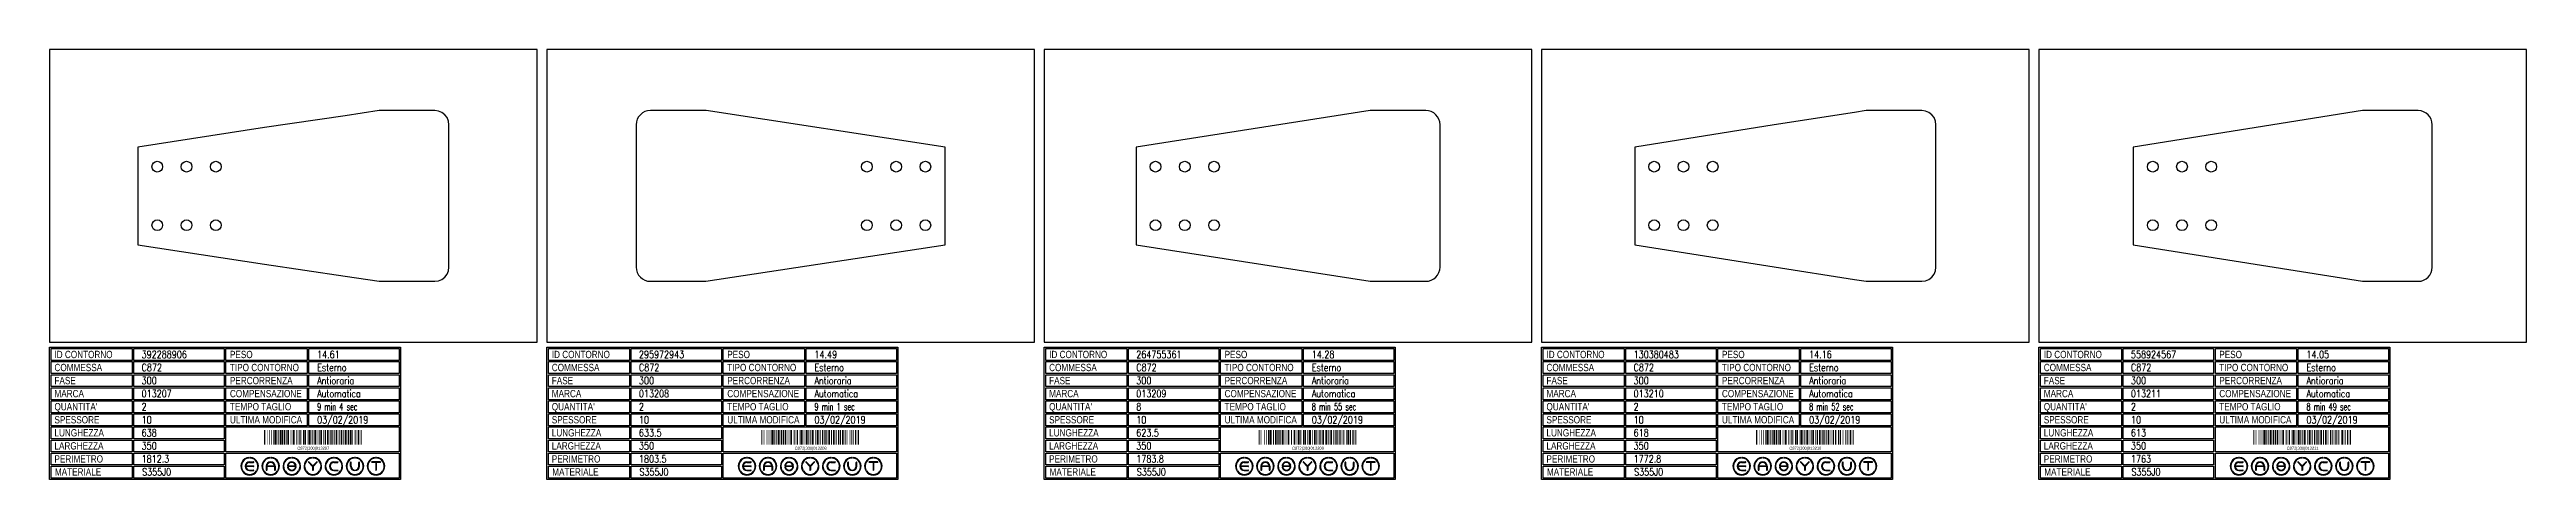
# Model space of a CAD drawing. Header units: millimetres. Extents: x 10000 to 53102, y 10000 to 35064.
# Drawn here: x 10000 to 15080, y 26815 to 27696 of the extents above; entities that cross this region are included whole.
import ezdxf
from ezdxf.enums import TextEntityAlignment as Align

# ---------------------------------------------------------------- set-up
doc = ezdxf.new("R2010")
doc.units = ezdxf.units.MM
doc.styles.add('EasyCutStyle', font='romans.shx', dxfattribs={"width": 0.8})
doc.styles.add('EasyCutStyle1', font='arial.ttf', dxfattribs={"width": 0.8})

# ---------------------------------------------------------------- blocks, each defined once
blk = doc.blocks.new('BlockShape01')
at = {"color": 253}
blk.add_lwpolyline([(0, 0), (720, 0), (720, -271), (0, -271)], close=True, dxfattribs=at)
at = {"color": 2}
for points in [[(3, -2.9), (169.3, -2.9), (169.3, -27.3), (3, -27.3)], [(3, -2.9), (169.3, -2.9), (169.3, -27.3), (3, -27.3)], [(3, -29.6), (169.3, -29.6), (169.3, -54), (3, -54)], [(361.9, -2.9), (528.3, -2.9), (528.3, -27.3), (361.9, -27.3)], [(361.9, -29.6), (528.3, -29.6), (528.3, -54), (361.9, -54)], [(3, -56.4), (169.3, -56.4), (169.3, -80.8), (3, -80.8)], [(3, -83.1), (169.3, -83.1), (169.3, -107.6), (3, -107.6)], [(361.9, -56.4), (528.3, -56.4), (528.3, -80.8), (361.9, -80.8)], [(361.9, -83.1), (528.3, -83.1), (528.3, -107.6), (361.9, -107.6)], [(3, -109.9), (169.3, -109.9), (169.3, -134.3), (3, -134.3)], [(3, -136.7), (169.3, -136.7), (169.3, -161.1), (3, -161.1)], [(361.9, -109.9), (528.3, -109.9), (528.3, -134.3), (361.9, -134.3)], [(361.9, -136.7), (528.3, -136.7), (528.3, -161.1), (361.9, -161.1)], [(3, -163.4), (169.3, -163.4), (169.3, -187.9), (3, -187.9)], [(3, -190.2), (169.3, -190.2), (169.3, -214.6), (3, -214.6)], [(3, -217), (169.3, -217), (169.3, -241.4), (3, -241.4)], [(3, -243.7), (169.3, -243.7), (169.3, -268.1), (3, -268.1)]]:
    blk.add_lwpolyline(points, close=True, dxfattribs=at)
at = {"color": 1}
for points in [[(172.7, -2.9), (358.1, -2.9), (358.1, -27.3), (172.7, -27.3)], [(172.7, -29.6), (358.1, -29.6), (358.1, -54), (172.7, -54)], [(531.6, -2.9), (717, -2.9), (717, -27.3), (531.6, -27.3)], [(531.6, -29.6), (717, -29.6), (717, -54), (531.6, -54)], [(172.7, -56.4), (358.1, -56.4), (358.1, -80.8), (172.7, -80.8)], [(172.7, -83.1), (358.1, -83.1), (358.1, -107.6), (172.7, -107.6)], [(531.6, -56.4), (717, -56.4), (717, -80.8), (531.6, -80.8)], [(531.6, -83.1), (717, -83.1), (717, -107.6), (531.6, -107.6)], [(172.7, -109.9), (358.1, -109.9), (358.1, -134.3), (172.7, -134.3)], [(172.7, -136.7), (358.1, -136.7), (358.1, -161.1), (172.7, -161.1)], [(531.6, -109.9), (717, -109.9), (717, -134.3), (531.6, -134.3)], [(531.6, -136.7), (717, -136.7), (717, -161.1), (531.6, -161.1)], [(172.7, -163.4), (358.1, -163.4), (358.1, -187.9), (172.7, -187.9)], [(172.7, -190.2), (358.1, -190.2), (358.1, -214.6), (172.7, -214.6)], [(361.9, -163.4), (717, -163.4), (717, -214.6), (361.9, -214.6)], [(172.7, -217), (358.1, -217), (358.1, -241.4), (172.7, -241.4)], [(172.7, -243.7), (358.1, -243.7), (358.1, -268.1), (172.7, -268.1)], [(361.9, -217), (717, -217), (717, -268.1), (361.9, -268.1)]]:
    blk.add_lwpolyline(points, close=True, dxfattribs=at)
at = {"color": 161, "style": 'EasyCutStyle1', "width": 0.8}
for s, p in [('COMMESSA', (10.1, -49.1)), ('ID CONTORNO', (10.1, -22.4)), ('TIPO CONTORNO', (370, -49.1)), ('PESO', (370, -22.4)), ('FASE', (10.1, -75.9)), ('MARCA', (10.1, -102.6)), ('COMPENSAZIONE', (370, -102.6)), ('PERCORRENZA', (370, -75.9)), ("QUANTITA'", (10.1, -129.4)), ('SPESSORE', (10.1, -156.2)), ('TEMPO TAGLIO', (370, -129.4)), ('ULTIMA MODIFICA', (370, -156.2)), ('LUNGHEZZA', (10.1, -182.9)), ('LARGHEZZA', (10.1, -209.7)), ('PERIMETRO', (10.1, -236.5)), ('MATERIALE', (11, -263.2))]:
    blk.add_text(s, height=15, dxfattribs=at).set_placement(p)
at = {"style": 'EasyCutStyle'}
for tag, p, width in [('ORDERSHAPE', (188.9, -49.1), 0.8), ('IDSHAPE', (188.9, -22.4), 0.8), ('TYPESHAPE', (548.8, -49.1), 0.8), ('WEIGTHSHAPE', (548.8, -22.4), 0.8), ('PHASESHAPE', (188.9, -75.9), 0.8), ('MKSHAPE', (188.9, -102.6), 0.8), ('JOUSHAPE', (548.8, -75.9), 0.8), ('COMPSHAPE', (548.8, -102.6), 0.8), ('TKSHAPE', (188.9, -156.2), 0.8), ('QTASHAPE', (188.9, -129.4), 0.8), ('TIMECUTSHAPE', (548.8, -129.4), 0.65), ('LASTMODIFYSHAPE', (548.8, -156.2), 0.8), ('LENGTHSHAPE', (188.9, -182.9), 0.8), ('HEIGHTSHAPE', (188.9, -209.7), 0.8), ('PERIMETERSHAPE', (188.9, -236.5), 0.8), ('MATSHAPE', (189.8, -263.2), 0.8)]:
    blk.add_attdef(tag, p, '', height=15, dxfattribs=dict(at, width=width))
blk = doc.blocks.new('Logo')
for color, points in [(140, [(-144.9, -7.2, -1), (-145.9, -7.6, -0.520567), (-131.2, 17.9, -1), (-131.1, 16.9, 0.520567)]), (256, [(-121.7, 0.5), (-137.5, 0.5, -0.394366), (-129.6, 7.9), (-121.7, 7.9, 1), (-121.7, 9), (-129.6, 9, 1), (-129.6, -9), (-121.7, -9, 1), (-121.7, -7.9), (-129.6, -7.9, -0.394366), (-137.5, -0.5), (-121.7, -0.5, 1)]), (140, [(-114.3, -7.2, 1), (-113.3, -7.6, 0.520567), (-128, 17.9, 0.916853), (-128.2, 16.9, 0.043377), (-128.1, 16.9, -0.520567)]), (140, [(-101.7, -7.2, -1), (-102.7, -7.6, -0.520567), (-88, 17.9, -1), (-87.9, 16.9, 0.520567)]), (140, [(-71.1, -7.2, 1), (-70.1, -7.6, 0.520567), (-84.8, 17.9, 1), (-84.9, 16.9, -0.520567)]), (140, [(-58.5, -7.2, -1), (-59.5, -7.6, -0.520567), (-44.8, 17.9, -1), (-44.7, 16.9, 0.520567)]), (256, [(-36.6, -0.5, -0.486114), (-35.5, -1.9, -0.776377), (-50.9, -2, 1), (-51.9, -2.3, 0.776377), (-34.5, -2.1, 0.486114), (-36.6, 0.5), (-49.8, 0.5, -0.486114), (-50.9, 1.9, -0.776377), (-35.5, 2, 1), (-34.5, 2.3, 0.776377), (-51.9, 2.1, 0.486114), (-49.8, -0.5)]), (140, [(-27.9, -7.2, 1), (-26.9, -7.6, 0.520567), (-41.6, 17.9, 1), (-41.7, 16.9, -0.520567)]), (140, [(-15.3, -7.2, -1), (-16.3, -7.6, -0.520567), (-1.6, 17.9, -1), (-1.5, 16.9, 0.520567)]), (256, [(0, 0.8), (-8.1, 8.8, 1), (-8.8, 8.1), (-0.5, -0.2), (-0.5, -7.9, 1), (0.5, -7.9), (0.5, -0.2), (8.8, 8.1, 1), (8.1, 8.8)]), (140, [(15.3, -7.2, 1), (16.3, -7.6, 0.520567), (1.6, 17.9, 1), (1.5, 16.9, -0.520567)]), (140, [(27.9, -7.2, -1), (26.9, -7.6, -0.520567), (41.6, 17.9, -1), (41.7, 16.9, 0.520567)]), (256, [(43.2, -9), (51.1, -9, 1), (51.1, -7.9), (43.2, -7.9, -1), (43.2, 7.9), (51.1, 7.9, 1), (51.1, 9), (43.2, 9, 1)]), (140, [(58.5, -7.2, 1), (59.5, -7.6, 0.520567), (44.8, 17.9, 1), (44.7, 16.9, -0.520567)]), (140, [(71.1, -7.2, -1), (70.1, -7.6, -0.520567), (84.8, 17.9, -1), (84.9, 16.9, 0.520567)]), (256, [(78.5, 0), (78.5, 7.9, 1), (77.4, 7.9), (77.4, 0, 1), (95.4, 0), (95.4, 7.9, 1), (94.3, 7.9), (94.3, 0, -1)]), (140, [(101.7, -7.2, 1), (102.7, -7.6, 0.520567), (88, 17.9, 1), (87.9, 16.9, -0.520567)]), (140, [(114.3, -7.2, -1), (113.3, -7.6, -0.520567), (128, 17.9, -1), (128.1, 16.9, 0.520567)]), (256, [(121.1, 9, 1), (121.1, 7.9), (129.1, 7.9), (129.1, -7.9, 1), (130.1, -7.9), (130.1, 7.9), (138.1, 7.9, 1), (138.1, 9)]), (140, [(144.9, -7.2, 1), (145.9, -7.6, 0.520567), (131.2, 17.9, 1), (131.1, 16.9, -0.520567)]), (140, [(-114.9, -10.3, 1), (-115.7, -9.7, -0.520567), (-143.5, -9.7, 1), (-144.3, -10.3, 0.520567)]), (140, [(-71.7, -10.3, 1), (-72.5, -9.7, -0.520567), (-100.3, -9.7, 1), (-101.1, -10.3, 0.520567)]), (140, [(-28.5, -10.3, 1), (-29.3, -9.7, -0.520567), (-57.1, -9.7, 1), (-57.9, -10.3, 0.520567)]), (140, [(14.7, -10.3, 1), (13.9, -9.7, -0.520567), (-13.9, -9.7, 1), (-14.7, -10.3, 0.520567)]), (140, [(57.9, -10.3, 1), (57.1, -9.7, -0.520567), (29.3, -9.7, 1), (28.5, -10.3, 0.520567)]), (140, [(101.1, -10.3, 1), (100.3, -9.7, -0.520567), (72.5, -9.7, 1), (71.7, -10.3, 0.520567)]), (140, [(144.3, -10.3, 1), (143.5, -9.7, -0.520567), (115.7, -9.7, 1), (114.9, -10.3, 0.520567)])]:
    blk.add_hatch(color=color).paths.add_polyline_path(points)
h = blk.add_hatch(color=256)
h.paths.add_polyline_path([(-78.5, -0.5), (-78.5, -7.9, 1), (-77.4, -7.9), (-77.4, 0, 1), (-95.4, 0), (-95.4, -7.9, 1), (-94.3, -7.9), (-94.3, -0.5)])
h.paths.add_polyline_path([(-94.3, 0.5, -0.933992), (-78.5, 0.5)], flags=16)
for p, q in [((-121.7, 0.5), (-137.5, 0.5)), ((-129.6, 9), (-121.7, 9)), ((-129.6, 7.9), (-121.7, 7.9)), ((-95.4, 0), (-95.4, -7.9)), ((-78.5, 0.5), (-94.3, 0.5)), ((-77.4, 0), (-77.4, -7.9)), ((-36.6, 0.5), (-49.8, 0.5)), ((-0.5, -0.2), (-8.8, 8.1)), ((0, 0.8), (-8.1, 8.8)), ((0, 0.8), (8.1, 8.8)), ((0.5, -0.2), (8.8, 8.1)), ((43.2, 9), (51.1, 9)), ((43.2, 7.9), (51.1, 7.9)), ((77.4, 0), (77.4, 7.9)), ((78.5, 0), (78.5, 7.9)), ((94.3, 0), (94.3, 7.9)), ((95.4, 0), (95.4, 7.9)), ((138.1, 9), (121.1, 9)), ((129.1, 7.9), (121.1, 7.9)), ((129.1, 7.9), (129.1, -7.9)), ((130.1, 7.9), (130.1, -7.9)), ((138.1, 7.9), (130.1, 7.9)), ((-121.7, -0.5), (-137.5, -0.5)), ((-129.6, -7.9), (-121.7, -7.9)), ((-129.6, -9), (-121.7, -9)), ((-94.3, -0.5), (-94.3, -7.9)), ((-78.5, -0.5), (-94.3, -0.5)), ((-78.5, -0.5), (-78.5, -7.9)), ((-36.6, -0.5), (-49.8, -0.5)), ((-0.5, -0.2), (-0.5, -7.9)), ((0.5, -0.2), (0.5, -7.9)), ((43.2, -7.9), (51.1, -7.9)), ((43.2, -9), (51.1, -9))]:
    blk.add_line(p, q)
at = {"color": 140}
for centre, radius, start, end in [((-129.6, 0), 18, 95, 205), ((-129.6, 0), 16.9, 95, 205), ((-131.1, 17.4), 0.54, 275, 95), ((-128.1, 17.4), 0.54, 85, 265), ((-129.6, 0), 16.9, 335, 85), ((-129.6, 0), 18, 335, 85), ((-86.4, 0), 18, 95, 205), ((-86.4, 0), 16.9, 95, 205), ((-87.9, 17.4), 0.54, 275, 95), ((-84.9, 17.4), 0.54, 85, 265), ((-86.4, 0), 16.9, 335, 85), ((-86.4, 0), 18, 335, 85), ((-43.2, 0), 18, 95, 205), ((-43.2, 0), 16.9, 95, 205), ((-44.7, 17.4), 0.54, 275, 95), ((-41.7, 17.4), 0.54, 85, 265), ((-43.2, 0), 16.9, 335, 85), ((-43.2, 0), 18, 335, 85), ((0, 0), 18, 95, 205), ((0, 0), 16.9, 95, 205), ((-1.5, 17.4), 0.54, 275, 95), ((1.5, 17.4), 0.54, 85, 265), ((0, 0), 16.9, 335, 85), ((0, 0), 18, 335, 85), ((43.2, 0), 18, 95, 205), ((43.2, 0), 16.9, 95, 205), ((41.7, 17.4), 0.54, 275, 95), ((44.7, 17.4), 0.54, 85, 265), ((43.2, 0), 16.9, 335, 85), ((43.2, 0), 18, 335, 85), ((86.4, 0), 18, 95, 205), ((86.4, 0), 16.9, 95, 205), ((84.9, 17.4), 0.54, 275, 95), ((87.9, 17.4), 0.54, 85, 265), ((86.4, 0), 16.9, 335, 85), ((86.4, 0), 18, 335, 85), ((129.6, 0), 18, 95, 205), ((129.6, 0), 16.9, 95, 205), ((128.1, 17.4), 0.54, 275, 95), ((131.1, 17.4), 0.54, 85, 265), ((129.6, 0), 16.9, 335, 85), ((129.6, 0), 18, 335, 85), ((-145.4, -7.4), 0.54, 205, 25), ((-143.9, -10), 0.54, 35, 215), ((-129.6, 0), 18, 215, 325), ((-129.6, 0), 16.9, 215, 325), ((-115.3, -10), 0.54, 325, 145), ((-113.8, -7.4), 0.54, 155, 335), ((-102.2, -7.4), 0.54, 205, 25), ((-100.7, -10), 0.54, 35, 215), ((-86.4, 0), 18, 215, 325), ((-86.4, 0), 16.9, 215, 325), ((-72.1, -10), 0.54, 325, 145), ((-70.6, -7.4), 0.54, 155, 335), ((-59, -7.4), 0.54, 205, 25), ((-57.5, -10), 0.54, 35, 215), ((-43.2, 0), 18, 215, 325), ((-43.2, 0), 16.9, 215, 325), ((-28.9, -10), 0.54, 325, 145), ((-27.4, -7.4), 0.54, 155, 335), ((-15.8, -7.4), 0.54, 205, 25), ((-14.3, -10), 0.54, 35, 215), ((0, 0), 18, 215, 325), ((0, 0), 16.9, 215, 325), ((14.3, -10), 0.54, 325, 145), ((15.8, -7.4), 0.54, 155, 335), ((27.4, -7.4), 0.54, 205, 25), ((28.9, -10), 0.54, 35, 215), ((43.2, 0), 18, 215, 325), ((43.2, 0), 16.9, 215, 325), ((57.5, -10), 0.54, 325, 145), ((59, -7.4), 0.54, 155, 335), ((70.6, -7.4), 0.54, 205, 25), ((72.1, -10), 0.54, 35, 215), ((86.4, 0), 18, 215, 325), ((86.4, 0), 16.9, 215, 325), ((100.7, -10), 0.54, 325, 145), ((102.2, -7.4), 0.54, 155, 335), ((113.8, -7.4), 0.54, 205, 25), ((115.3, -10), 0.54, 35, 215), ((129.6, 0), 18, 215, 325), ((129.6, 0), 16.9, 215, 325), ((143.9, -10), 0.54, 325, 145), ((145.4, -7.4), 0.54, 155, 335)]:
    blk.add_arc(centre, radius, start, end, dxfattribs=at)
for centre, radius, start, end in [((-129.6, 0), 9, 90, 270), ((-129.6, 0), 7.92, 90, 176.0904), ((-121.7, 8.5), 0.54, 270, 90), ((-121.7, 0), 0.54, 270, 90), ((-86.4, 0), 9, 0, 180), ((-86.4, 0), 7.92, 3.9096, 176.0904), ((-49.8, 1.6), 2.16, 166.2998, 270), ((-43.2, 0), 9, 15, 166.2998), ((-43.2, 0), 7.92, 15, 166.2998), ((-49.8, 1.6), 1.08, 166.2998, 270), ((-36.6, -1.6), 2.16, 346.2998, 90), ((-35, 2.2), 0.54, 195, 15), ((-8.5, 8.5), 0.54, 45, 225), ((8.5, 8.5), 0.54, 315, 135), ((43.2, 0), 9, 90, 270), ((43.2, 0), 7.92, 90, 270), ((51.1, 8.5), 0.54, 270, 90), ((77.9, 7.9), 0.54, 0, 180), ((86.4, 0), 9, 180, 0), ((86.4, 0), 7.92, 180, 0), ((94.9, 7.9), 0.54, 0, 180), ((121.1, 8.5), 0.54, 90, 270), ((138.1, 8.5), 0.54, 270, 90), ((-129.6, 0), 7.92, 183.9096, 270), ((-121.7, -8.5), 0.54, 270, 90), ((-94.9, -7.9), 0.54, 180, 0), ((-77.9, -7.9), 0.54, 180, 0), ((-51.4, -2.2), 0.54, 15, 195), ((-43.2, 0), 9, 195, 346.2998), ((-43.2, 0), 7.92, 195, 346.2998), ((-36.6, -1.6), 1.08, 346.2998, 90), ((0, -7.9), 0.54, 180, 0), ((51.1, -8.5), 0.54, 270, 90), ((129.6, -7.9), 0.54, 180, 0)]:
    blk.add_arc(centre, radius, start, end)
blk = doc.blocks.new('392288906_128', base_point=(359, -345))
at = {"linetype": 'Continuous'}
for points, const_width in [([(360, -345), (360, -315)], 2), ([(362.5, -345), (362.5, -315)], 1), ([(365.5, -345), (365.5, -315)], 1), ([(370.5, -345), (370.5, -315)], 1), ([(374.5, -345), (374.5, -315)], 1), ([(379, -345), (379, -315)], 2), ([(382.5, -345), (382.5, -315)], 3), ([(385.5, -345), (385.5, -315)], 1), ([(389, -345), (389, -315)], 2), ([(393.5, -345), (393.5, -315)], 3), ([(397, -345), (397, -315)], 2), ([(400.5, -345), (400.5, -315)], 3), ([(404, -345), (404, -315)], 2), ([(408.5, -345), (408.5, -315)], 3), ([(412.5, -345), (412.5, -315)], 1), ([(414.5, -345), (414.5, -315)], 1), ([(416.5, -345), (416.5, -315)], 1), ([(420, -345), (420, -315)], 4), ([(426, -345), (426, -315)], 2), ([(429.5, -345), (429.5, -315)], 1), ([(432.5, -345), (432.5, -315)], 3), ([(436.5, -345), (436.5, -315)], 1), ([(440.5, -345), (440.5, -315)], 3), ([(444, -345), (444, -315)], 2), ([(447.5, -345), (447.5, -315)], 1), ([(451.5, -345), (451.5, -315)], 3), ([(455, -345), (455, -315)], 2), ([(458.5, -345), (458.5, -315)], 1), ([(460.5, -345), (460.5, -315)], 1), ([(464, -345), (464, -315)], 4), ([(469.5, -345), (469.5, -315)], 1), ([(473.5, -345), (473.5, -315)], 3), ([(477, -345), (477, -315)], 2), ([(480.5, -345), (480.5, -315)], 1), ([(484.5, -345), (484.5, -315)], 3), ([(489, -345), (489, -315)], 2), ([(492, -345), (492, -315)], 2), ([(495.5, -345), (495.5, -315)], 1), ([(498.5, -345), (498.5, -315)], 3), ([(503, -345), (503, -315)], 2), ([(507.5, -345), (507.5, -315)], 3), ([(511.5, -345), (511.5, -315)], 1), ([(513.5, -345), (513.5, -315)], 1), ([(517.5, -345), (517.5, -315)], 3), ([(521, -345), (521, -315)], 2), ([(525.5, -345), (525.5, -315)], 3), ([(529, -345), (529, -315)], 2), ([(532.5, -345), (532.5, -315)], 3), ([(536, -345), (536, -315)], 2), ([(539.5, -345), (539.5, -315)], 3), ([(544.5, -345), (544.5, -315)], 1), ([(547, -345), (547, -315)], 2), ([(552.5, -345), (552.5, -315)], 3), ([(555.5, -345), (555.5, -315)], 1), ([(558, -345), (558, -315)], 2)]:
    blk.add_lwpolyline(points, dxfattribs=dict(at, const_width=const_width))
blk.add_text('C872|300|013207', height=6).set_placement((460, -355.5), align=Align.CENTER)
blk = doc.blocks.new('295972943_128', base_point=(356.7, -345))
at = {"linetype": 'Continuous'}
for points, const_width in [([(357.7, -345), (357.7, -315)], 2), ([(360.2, -345), (360.2, -315)], 1), ([(363.2, -345), (363.2, -315)], 1), ([(368.2, -345), (368.2, -315)], 1), ([(372.2, -345), (372.2, -315)], 1), ([(376.7, -345), (376.7, -315)], 2), ([(380.2, -345), (380.2, -315)], 3), ([(383.2, -345), (383.2, -315)], 1), ([(386.7, -345), (386.7, -315)], 2), ([(391.2, -345), (391.2, -315)], 3), ([(394.7, -345), (394.7, -315)], 2), ([(398.2, -345), (398.2, -315)], 3), ([(401.7, -345), (401.7, -315)], 2), ([(406.2, -345), (406.2, -315)], 3), ([(410.2, -345), (410.2, -315)], 1), ([(412.2, -345), (412.2, -315)], 1), ([(414.2, -345), (414.2, -315)], 1), ([(417.7, -345), (417.7, -315)], 4), ([(423.7, -345), (423.7, -315)], 2), ([(427.2, -345), (427.2, -315)], 1), ([(430.2, -345), (430.2, -315)], 3), ([(434.2, -345), (434.2, -315)], 1), ([(438.2, -345), (438.2, -315)], 3), ([(441.7, -345), (441.7, -315)], 2), ([(445.2, -345), (445.2, -315)], 1), ([(449.2, -345), (449.2, -315)], 3), ([(452.7, -345), (452.7, -315)], 2), ([(456.2, -345), (456.2, -315)], 1), ([(458.2, -345), (458.2, -315)], 1), ([(461.7, -345), (461.7, -315)], 4), ([(467.2, -345), (467.2, -315)], 1), ([(471.2, -345), (471.2, -315)], 3), ([(474.7, -345), (474.7, -315)], 2), ([(478.2, -345), (478.2, -315)], 1), ([(482.2, -345), (482.2, -315)], 3), ([(486.7, -345), (486.7, -315)], 2), ([(489.7, -345), (489.7, -315)], 2), ([(493.2, -345), (493.2, -315)], 1), ([(496.2, -345), (496.2, -315)], 3), ([(500.7, -345), (500.7, -315)], 2), ([(505.2, -345), (505.2, -315)], 3), ([(509.2, -345), (509.2, -315)], 1), ([(511.2, -345), (511.2, -315)], 1), ([(515.2, -345), (515.2, -315)], 3), ([(518.7, -345), (518.7, -315)], 2), ([(523.2, -345), (523.2, -315)], 3), ([(526.2, -345), (526.2, -315)], 1), ([(529.7, -345), (529.7, -315)], 2), ([(533.2, -345), (533.2, -315)], 1), ([(538.2, -345), (538.2, -315)], 1), ([(540.7, -345), (540.7, -315)], 2), ([(544.7, -345), (544.7, -315)], 2), ([(550.2, -345), (550.2, -315)], 3), ([(553.2, -345), (553.2, -315)], 1), ([(555.7, -345), (555.7, -315)], 2)]:
    blk.add_lwpolyline(points, dxfattribs=dict(at, const_width=const_width))
blk.add_text('C872|300|013208', height=6).set_placement((457.7, -355.5), align=Align.CENTER)
blk = doc.blocks.new('264755361_128', base_point=(351.8, -345))
at = {"linetype": 'Continuous'}
for points, const_width in [([(352.8, -345), (352.8, -315)], 2), ([(355.3, -345), (355.3, -315)], 1), ([(358.3, -345), (358.3, -315)], 1), ([(363.3, -345), (363.3, -315)], 1), ([(367.3, -345), (367.3, -315)], 1), ([(371.8, -345), (371.8, -315)], 2), ([(375.3, -345), (375.3, -315)], 3), ([(378.3, -345), (378.3, -315)], 1), ([(381.8, -345), (381.8, -315)], 2), ([(386.3, -345), (386.3, -315)], 3), ([(389.8, -345), (389.8, -315)], 2), ([(393.3, -345), (393.3, -315)], 3), ([(396.8, -345), (396.8, -315)], 2), ([(401.3, -345), (401.3, -315)], 3), ([(405.3, -345), (405.3, -315)], 1), ([(407.3, -345), (407.3, -315)], 1), ([(409.3, -345), (409.3, -315)], 1), ([(412.8, -345), (412.8, -315)], 4), ([(418.8, -345), (418.8, -315)], 2), ([(422.3, -345), (422.3, -315)], 1), ([(425.3, -345), (425.3, -315)], 3), ([(429.3, -345), (429.3, -315)], 1), ([(433.3, -345), (433.3, -315)], 3), ([(436.8, -345), (436.8, -315)], 2), ([(440.3, -345), (440.3, -315)], 1), ([(444.3, -345), (444.3, -315)], 3), ([(447.8, -345), (447.8, -315)], 2), ([(451.3, -345), (451.3, -315)], 1), ([(453.3, -345), (453.3, -315)], 1), ([(456.8, -345), (456.8, -315)], 4), ([(462.3, -345), (462.3, -315)], 1), ([(466.3, -345), (466.3, -315)], 3), ([(469.8, -345), (469.8, -315)], 2), ([(473.3, -345), (473.3, -315)], 1), ([(477.3, -345), (477.3, -315)], 3), ([(481.8, -345), (481.8, -315)], 2), ([(484.8, -345), (484.8, -315)], 2), ([(488.3, -345), (488.3, -315)], 1), ([(491.3, -345), (491.3, -315)], 3), ([(495.8, -345), (495.8, -315)], 2), ([(500.3, -345), (500.3, -315)], 3), ([(504.3, -345), (504.3, -315)], 1), ([(506.3, -345), (506.3, -315)], 1), ([(510.3, -345), (510.3, -315)], 3), ([(513.8, -345), (513.8, -315)], 2), ([(518.3, -345), (518.3, -315)], 3), ([(522.3, -345), (522.3, -315)], 1), ([(524.8, -345), (524.8, -315)], 2), ([(528.3, -345), (528.3, -315)], 1), ([(531.3, -345), (531.3, -315)], 1), ([(535.8, -345), (535.8, -315)], 4), ([(539.8, -345), (539.8, -315)], 2), ([(545.3, -345), (545.3, -315)], 3), ([(548.3, -345), (548.3, -315)], 1), ([(550.8, -345), (550.8, -315)], 2)]:
    blk.add_lwpolyline(points, dxfattribs=dict(at, const_width=const_width))
blk.add_text('C872|300|013209', height=6).set_placement((452.8, -355.5), align=Align.CENTER)
blk = doc.blocks.new('130380483_128', base_point=(349, -345))
at = {"linetype": 'Continuous'}
for points, const_width in [([(350, -345), (350, -315)], 2), ([(352.5, -345), (352.5, -315)], 1), ([(355.5, -345), (355.5, -315)], 1), ([(360.5, -345), (360.5, -315)], 1), ([(364.5, -345), (364.5, -315)], 1), ([(369, -345), (369, -315)], 2), ([(372.5, -345), (372.5, -315)], 3), ([(375.5, -345), (375.5, -315)], 1), ([(379, -345), (379, -315)], 2), ([(383.5, -345), (383.5, -315)], 3), ([(387, -345), (387, -315)], 2), ([(390.5, -345), (390.5, -315)], 3), ([(394, -345), (394, -315)], 2), ([(398.5, -345), (398.5, -315)], 3), ([(402.5, -345), (402.5, -315)], 1), ([(404.5, -345), (404.5, -315)], 1), ([(406.5, -345), (406.5, -315)], 1), ([(410, -345), (410, -315)], 4), ([(416, -345), (416, -315)], 2), ([(419.5, -345), (419.5, -315)], 1), ([(422.5, -345), (422.5, -315)], 3), ([(426.5, -345), (426.5, -315)], 1), ([(430.5, -345), (430.5, -315)], 3), ([(434, -345), (434, -315)], 2), ([(437.5, -345), (437.5, -315)], 1), ([(441.5, -345), (441.5, -315)], 3), ([(445, -345), (445, -315)], 2), ([(448.5, -345), (448.5, -315)], 1), ([(450.5, -345), (450.5, -315)], 1), ([(454, -345), (454, -315)], 4), ([(459.5, -345), (459.5, -315)], 1), ([(463.5, -345), (463.5, -315)], 3), ([(467, -345), (467, -315)], 2), ([(470.5, -345), (470.5, -315)], 1), ([(474.5, -345), (474.5, -315)], 3), ([(479, -345), (479, -315)], 2), ([(482, -345), (482, -315)], 2), ([(485.5, -345), (485.5, -315)], 1), ([(488.5, -345), (488.5, -315)], 3), ([(493, -345), (493, -315)], 2), ([(497.5, -345), (497.5, -315)], 3), ([(501.5, -345), (501.5, -315)], 1), ([(503.5, -345), (503.5, -315)], 1), ([(507.5, -345), (507.5, -315)], 3), ([(512, -345), (512, -315)], 2), ([(514.5, -345), (514.5, -315)], 1), ([(518.5, -345), (518.5, -315)], 3), ([(522, -345), (522, -315)], 2), ([(525.5, -345), (525.5, -315)], 1), ([(527.5, -345), (527.5, -315)], 1), ([(533, -345), (533, -315)], 2), ([(537, -345), (537, -315)], 2), ([(542.5, -345), (542.5, -315)], 3), ([(545.5, -345), (545.5, -315)], 1), ([(548, -345), (548, -315)], 2)]:
    blk.add_lwpolyline(points, dxfattribs=dict(at, const_width=const_width))
blk.add_text('C872|300|013210', height=6).set_placement((450, -355.5), align=Align.CENTER)
blk = doc.blocks.new('558924567_128', base_point=(346.5, -345))
at = {"linetype": 'Continuous'}
for points, const_width in [([(347.5, -345), (347.5, -315)], 2), ([(350, -345), (350, -315)], 1), ([(353, -345), (353, -315)], 1), ([(358, -345), (358, -315)], 1), ([(362, -345), (362, -315)], 1), ([(366.5, -345), (366.5, -315)], 2), ([(370, -345), (370, -315)], 3), ([(373, -345), (373, -315)], 1), ([(376.5, -345), (376.5, -315)], 2), ([(381, -345), (381, -315)], 3), ([(384.5, -345), (384.5, -315)], 2), ([(388, -345), (388, -315)], 3), ([(391.5, -345), (391.5, -315)], 2), ([(396, -345), (396, -315)], 3), ([(400, -345), (400, -315)], 1), ([(402, -345), (402, -315)], 1), ([(404, -345), (404, -315)], 1), ([(407.5, -345), (407.5, -315)], 4), ([(413.5, -345), (413.5, -315)], 2), ([(417, -345), (417, -315)], 1), ([(420, -345), (420, -315)], 3), ([(424, -345), (424, -315)], 1), ([(428, -345), (428, -315)], 3), ([(431.5, -345), (431.5, -315)], 2), ([(435, -345), (435, -315)], 1), ([(439, -345), (439, -315)], 3), ([(442.5, -345), (442.5, -315)], 2), ([(446, -345), (446, -315)], 1), ([(448, -345), (448, -315)], 1), ([(451.5, -345), (451.5, -315)], 4), ([(457, -345), (457, -315)], 1), ([(461, -345), (461, -315)], 3), ([(464.5, -345), (464.5, -315)], 2), ([(468, -345), (468, -315)], 1), ([(472, -345), (472, -315)], 3), ([(476.5, -345), (476.5, -315)], 2), ([(479.5, -345), (479.5, -315)], 2), ([(483, -345), (483, -315)], 1), ([(486, -345), (486, -315)], 3), ([(490.5, -345), (490.5, -315)], 2), ([(495, -345), (495, -315)], 3), ([(499, -345), (499, -315)], 1), ([(501, -345), (501, -315)], 1), ([(505, -345), (505, -315)], 3), ([(509.5, -345), (509.5, -315)], 2), ([(512, -345), (512, -315)], 1), ([(516, -345), (516, -315)], 3), ([(520.5, -345), (520.5, -315)], 2), ([(523, -345), (523, -315)], 1), ([(528.5, -345), (528.5, -315)], 4), ([(532, -345), (532, -315)], 1), ([(534.5, -345), (534.5, -315)], 2), ([(540, -345), (540, -315)], 3), ([(543, -345), (543, -315)], 1), ([(545.5, -345), (545.5, -315)], 2)]:
    blk.add_lwpolyline(points, dxfattribs=dict(at, const_width=const_width))
blk.add_text('C872|300|013211', height=6).set_placement((447.5, -355.5), align=Align.CENTER)

msp = doc.modelspace()

# ---------------------------------------------------------------- linework, layer by layer
for p, q in [((11000, 27696), (10000, 27696)), ((10000, 27696), (10000, 27096)), ((11000, 27096), (11000, 27696)), ((12020, 27696), (11020, 27696)), ((11020, 27696), (11020, 27096)), ((12020, 27096), (12020, 27696)), ((13040, 27696), (12040, 27696)), ((12040, 27696), (12040, 27096)), ((13040, 27096), (13040, 27696)), ((14060, 27696), (13060, 27696)), ((13060, 27696), (13060, 27096)), ((14060, 27096), (14060, 27696)), ((15080, 27696), (14080, 27696)), ((14080, 27696), (14080, 27096)), ((15080, 27096), (15080, 27696)), ((10000, 27096), (11000, 27096)), ((11020, 27096), (12020, 27096)), ((12040, 27096), (13040, 27096)), ((13060, 27096), (14060, 27096)), ((14080, 27096), (15080, 27096))]:
    msp.add_line(p, q)
at = {"color": 2}
for points in [[(10676, 27221), (10790, 27221), (10797.5, 27222), (10804.5, 27225), (10810.5, 27229.5), (10815.5, 27235.5), (10818, 27242.5), (10819, 27250), (10819, 27542), (10818, 27549.5), (10815.5, 27556.5), (10810.5, 27562.5), (10804.5, 27567), (10797.5, 27570), (10790, 27571), (10676, 27571), (10606, 27560.5), (10441, 27536), (10181, 27496), (10181, 27296), (10441, 27256), (10606, 27231.5)], [(13726, 27221), (13840, 27221), (13847.5, 27222), (13854.5, 27225), (13860.5, 27229.5), (13865.5, 27235.5), (13868, 27242.5), (13869, 27250), (13869, 27542), (13868, 27549.5), (13865.5, 27556.5), (13860.5, 27562.5), (13854.5, 27567), (13847.5, 27570), (13840, 27571), (13726, 27571), (13702, 27567), (13537, 27541.5), (13251, 27496), (13251, 27296), (13537, 27250.5), (13702, 27225)]]:
    msp.add_lwpolyline(points, close=True, dxfattribs=at)
for points in [[(11346.3, 27221), (11836.8, 27296), (11836.8, 27496), (11346.8, 27571), (11232.3, 27571, 0.414214), (11203.3, 27542), (11203.3, 27250, 0.414214), (11232.3, 27221)], [(12708.3, 27221), (12822.8, 27221, 0.414214), (12851.8, 27250), (12851.8, 27542, 0.414214), (12822.8, 27571), (12708.3, 27571), (12228.3, 27496), (12228.3, 27296)], [(14743.5, 27221), (14858, 27221, 0.409216), (14886.5, 27250), (14886.5, 27542, 0.409216), (14858, 27571), (14743.5, 27571), (14273.5, 27496), (14273.5, 27296)]]:
    msp.add_lwpolyline(points, format="xyb", close=True, dxfattribs=at)
at = {"color": 4}
for centre in [(10221, 27456), (10281, 27456), (10341, 27456), (11676.3, 27456), (11736.3, 27456), (11796.3, 27456), (12268.3, 27456), (12328.3, 27456), (12388.3, 27456), (13291, 27456), (13351, 27456), (13411, 27456), (14313.5, 27456), (14373.5, 27456), (14433.5, 27456), (10221, 27336), (10281, 27336), (10341, 27336), (11676.3, 27336), (11736.3, 27336), (11796.3, 27336), (12268.3, 27336), (12328.3, 27336), (12388.3, 27336), (13291, 27336), (13351, 27336), (13411, 27336), (14313.5, 27336), (14373.5, 27336), (14433.5, 27336)]:
    msp.add_circle(centre, 11, dxfattribs=at)

# ---------------------------------------------------------------- block references
for p, values in [((10000, 27086), {'IDSHAPE': '392288906', 'ORDERSHAPE': 'C872', 'PHASESHAPE': '300', 'MKSHAPE': '013207', 'TKSHAPE': '10', 'LENGTHSHAPE': '638', 'HEIGHTSHAPE': '350', 'MATSHAPE': 'S355J0', 'LASTMODIFYSHAPE': '03/02/2019', 'PERIMETERSHAPE': '1812.3', 'WEIGTHSHAPE': '14.61', 'TYPESHAPE': 'Esterno', 'JOUSHAPE': 'Antioraria', 'COMPSHAPE': 'Automatica', 'TIMECUTSHAPE': '9 min 4 sec', 'QTASHAPE': '2'}), ((11020, 27086), {'IDSHAPE': '295972943', 'ORDERSHAPE': 'C872', 'PHASESHAPE': '300', 'MKSHAPE': '013208', 'TKSHAPE': '10', 'LENGTHSHAPE': '633.5', 'HEIGHTSHAPE': '350', 'MATSHAPE': 'S355J0', 'LASTMODIFYSHAPE': '03/02/2019', 'PERIMETERSHAPE': '1803.5', 'WEIGTHSHAPE': '14.49', 'TYPESHAPE': 'Esterno', 'JOUSHAPE': 'Antioraria', 'COMPSHAPE': 'Automatica', 'TIMECUTSHAPE': '9 min 1 sec', 'QTASHAPE': '2'}), ((12040, 27086), {'IDSHAPE': '264755361', 'ORDERSHAPE': 'C872', 'PHASESHAPE': '300', 'MKSHAPE': '013209', 'TKSHAPE': '10', 'LENGTHSHAPE': '623.5', 'HEIGHTSHAPE': '350', 'MATSHAPE': 'S355J0', 'LASTMODIFYSHAPE': '03/02/2019', 'PERIMETERSHAPE': '1783.8', 'WEIGTHSHAPE': '14.28', 'TYPESHAPE': 'Esterno', 'JOUSHAPE': 'Antioraria', 'COMPSHAPE': 'Automatica', 'TIMECUTSHAPE': '8 min 55 sec', 'QTASHAPE': '8'}), ((13060, 27086), {'IDSHAPE': '130380483', 'ORDERSHAPE': 'C872', 'PHASESHAPE': '300', 'MKSHAPE': '013210', 'TKSHAPE': '10', 'LENGTHSHAPE': '618', 'HEIGHTSHAPE': '350', 'MATSHAPE': 'S355J0', 'LASTMODIFYSHAPE': '03/02/2019', 'PERIMETERSHAPE': '1772.8', 'WEIGTHSHAPE': '14.16', 'TYPESHAPE': 'Esterno', 'JOUSHAPE': 'Antioraria', 'COMPSHAPE': 'Automatica', 'TIMECUTSHAPE': '8 min 52 sec', 'QTASHAPE': '2'}), ((14080, 27086), {'IDSHAPE': '558924567', 'ORDERSHAPE': 'C872', 'PHASESHAPE': '300', 'MKSHAPE': '013211', 'TKSHAPE': '10', 'LENGTHSHAPE': '613', 'HEIGHTSHAPE': '350', 'MATSHAPE': 'S355J0', 'LASTMODIFYSHAPE': '03/02/2019', 'PERIMETERSHAPE': '1763', 'WEIGTHSHAPE': '14.05', 'TYPESHAPE': 'Esterno', 'JOUSHAPE': 'Antioraria', 'COMPSHAPE': 'Automatica', 'TIMECUTSHAPE': '8 min 49 sec', 'QTASHAPE': '2'})]:
    msp.add_blockref('BlockShape01', p).add_auto_attribs(values)
for name, p in [('392288906_128', (10440, 26886.5)), ('295972943_128', (11460, 26886.5)), ('264755361_128', (12480, 26886.5)), ('130380483_128', (13500, 26886.5)), ('558924567_128', (14520, 26886.5)), ('Logo', (10540, 26842)), ('Logo', (11560, 26842)), ('Logo', (12580, 26842)), ('Logo', (13600, 26842)), ('Logo', (14620, 26842))]:
    msp.add_blockref(name, p)

doc.saveas('drawing.dxf')
